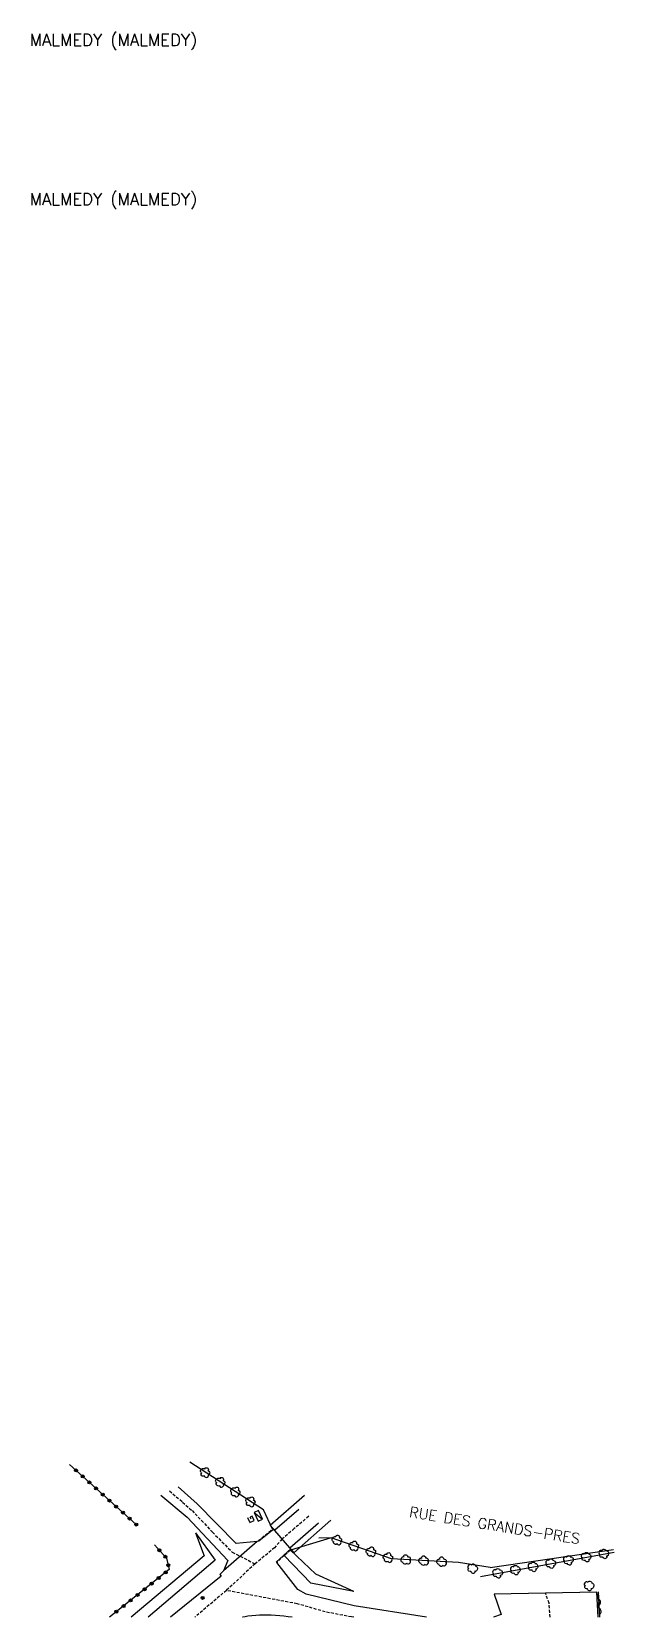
# Model space of a CAD drawing. Header units: millimetres. Extents: x 267012 to 268000, y 125000 to 125988.
# Drawn here: x 267012.2 to 267109.3, y 125000 to 125264.4 of the extents above; entities that cross this region are included whole.
import ezdxf
from ezdxf.enums import TextEntityAlignment as Align

# ---------------------------------------------------------------- set-up
doc = ezdxf.new("R2010")
doc.units = ezdxf.units.MM
doc.linetypes.add('DASHED', pattern=[0.75, 0.5, -0.25])
doc.layers.get('0').update_dxf_attribs({"linetype": 'CONTINUOUS'})
for name, color, linetype in [('W0001', 6, 'DASHED'), ('W0008', 7, 'CONTINUOUS'), ('w0070', 7, 'DASHED'), ('w0071', 7, 'CONTINUOUS'), ('W0112', 1, 'DASHED'), ('W0120', 7, 'CONTINUOUS'), ('W0210', 2, 'CONTINUOUS'), ('W0211', 2, 'CONTINUOUS'), ('W0212', 2, 'CONTINUOUS'), ('W0213', 2, 'CONTINUOUS'), ('W0300', 7, 'CONTINUOUS'), ('W0302', 3, 'CONTINUOUS'), ('W0308', 3, 'CONTINUOUS'), ('W0310', 3, 'CONTINUOUS'), ('W0322', 7, 'CONTINUOUS'), ('W0432', 7, 'CONTINUOUS'), ('W0510', 5, 'CONTINUOUS'), ('W0514', 5, 'CONTINUOUS'), ('w0856', 7, 'CONTINUOUS'), ('w0980', 7, 'CONTINUOUS'), ('W0989', 7, 'CONTINUOUS'), ('W1338', 7, 'CONTINUOUS')]:
    doc.layers.add(name, color=color, linetype=linetype)
doc.styles.get("Standard").update_dxf_attribs({"font": 'romans.shx', "width": 0.85})

msp = doc.modelspace()

# ---------------------------------------------------------------- texts
at = {"layer": 'w0980'}
for p in [(267011.82, 125263.03), (267011.82, 125236.49)]:
    msp.add_text('MALMEDY (MALMEDY)', height=2, dxfattribs=at).set_placement(p, align=Align.MIDDLE_LEFT)
at = {"layer": 'W0989'}
msp.add_text('RUE DES GRANDS-PRES', height=1.75, rotation=350.908, dxfattribs=at).set_placement((267075.15, 125017.61), align=Align.MIDDLE_LEFT)

# ---------------------------------------------------------------- blocks, each defined once
blk = doc.blocks.new('T300')
for p, q in [((-0.8, 0.51), (-0.86, 0.34)), ((-0.86, 0.34), (-0.86, 0.17)), ((-0.86, 0.17), (-0.74, 0.06)), ((-0.69, 0.63), (-0.8, 0.51)), ((-0.8, -0.06), (-0.74, 0.06)), ((-0.74, 0.06), (-0.69, 0.11)), ((-0.57, 0.69), (-0.69, 0.63)), ((-0.46, 0.69), (-0.57, 0.69)), ((-0.29, 0.63), (-0.46, 0.69)), ((-0.29, 0.63), (-0.17, 0.74)), ((-0.23, 0.57), (-0.29, 0.63)), ((-0.17, 0.74), (-0.06, 0.8)), ((-0.06, 0.8), (0.06, 0.8)), ((0.06, 0.8), (0.23, 0.74)), ((0.23, 0.74), (0.34, 0.63)), ((0.34, 0.63), (0.4, 0.51)), ((0.46, 0.46), (0.34, 0.46)), ((0.4, 0.51), (0.4, 0.46)), ((0.57, 0.4), (0.46, 0.46)), ((0.57, 0.4), (0.69, 0.29)), ((0.69, 0.29), (0.74, 0.17)), ((0.74, 0.06), (0.69, -0.17)), ((0.74, 0.17), (0.74, 0.06)), ((-0.8, -0.17), (-0.8, -0.06)), ((-0.8, -0.23), (-0.8, -0.17)), ((-0.74, -0.34), (-0.8, -0.23)), ((-0.69, -0.4), (-0.74, -0.34)), ((-0.51, -0.46), (-0.69, -0.4)), ((-0.4, -0.46), (-0.51, -0.46)), ((-0.4, -0.46), (-0.34, -0.46)), ((-0.34, -0.46), (-0.34, -0.4)), ((-0.34, -0.51), (-0.34, -0.46)), ((-0.29, -0.63), (-0.34, -0.51)), ((-0.17, -0.74), (-0.29, -0.63)), ((-0.06, -0.8), (-0.17, -0.74)), ((0.06, -0.8), (-0.06, -0.8)), ((0.17, -0.74), (0.06, -0.8)), ((0.23, -0.69), (0.17, -0.74)), ((0.29, -0.46), (0.23, -0.46)), ((0.29, -0.63), (0.23, -0.69)), ((0.46, -0.4), (0.29, -0.46)), ((0.34, -0.51), (0.29, -0.63)), ((0.34, -0.51), (0.34, -0.46)), ((0.57, -0.34), (0.46, -0.4)), ((0.63, -0.29), (0.57, -0.34)), ((0.69, -0.17), (0.63, -0.29))]:
    blk.add_line(p, q)
blk = doc.blocks.new('T856')
for p, q in [((-0.125, 0), (0.125, 0)), ((0, 0.125), (0, -0.125))]:
    blk.add_line(p, q)
blk.add_ellipse((0, 0), major_axis=(-0.177, 0.177), ratio=1, start_param=3.9269908, end_param=10.2101761)
blk = doc.blocks.new('t432')
at = {"flags": 128}
for points in [[(0.8, 0.8), (-0.8, 0.8)], [(-0.8, 0.8), (-0.8, 0)], [(0.8, 0.8), (-0.8, 0)], [(-0.8, 0), (0.8, 0)], [(-0.4, 2.1), (-0.4, 1.3)], [(-0.4, 1.3), (0.4, 1.3)], [(-0.39, 2.1), (0.41, 2.1)], [(0, 1.7), (0.4, 1.7)], [(0.4, 1.3), (0.4, 1.7)], [(0.8, 0), (0.8, 0.8)]]:
    blk.add_lwpolyline(points, dxfattribs=at)
blk = doc.blocks.new('t322o')
at = {"color": 0, "linetype": 'Continuous'}
for radius in [0.25, 0.15]:
    blk.add_circle((0, 0), radius, dxfattribs=at)
blk = doc.blocks.new('t310o')
at = {"color": 0, "linetype": 'Continuous'}
for centre, start, end in [((-0.5, 0.38), 216.8699, 323.1304), ((0.5, -0.37), 36.8699, 143.1303)]:
    blk.add_arc(centre, 0.625, start, end, dxfattribs=at)
blk = doc.blocks.new('t302o')
for p, q in [((-0.8, 0.51), (-0.86, 0.34)), ((-0.86, 0.34), (-0.86, 0.17)), ((-0.86, 0.17), (-0.74, 0.06)), ((-0.69, 0.63), (-0.8, 0.51)), ((-0.8, -0.06), (-0.74, 0.06)), ((-0.74, 0.06), (-0.69, 0.11)), ((-0.57, 0.69), (-0.69, 0.63)), ((-0.46, 0.69), (-0.57, 0.69)), ((-0.29, 0.63), (-0.46, 0.69)), ((-0.29, 0.63), (-0.17, 0.74)), ((-0.23, 0.57), (-0.29, 0.63)), ((-0.17, 0.74), (-0.06, 0.8)), ((-0.06, 0.8), (0.06, 0.8)), ((0.06, 0.8), (0.23, 0.74)), ((0.23, 0.74), (0.34, 0.63)), ((0.34, 0.63), (0.4, 0.51)), ((0.46, 0.46), (0.34, 0.46)), ((0.4, 0.51), (0.4, 0.46)), ((0.57, 0.4), (0.46, 0.46)), ((0.57, 0.4), (0.69, 0.29)), ((0.69, 0.29), (0.74, 0.17)), ((0.74, 0.06), (0.69, -0.17)), ((0.74, 0.17), (0.74, 0.06)), ((-0.8, -0.17), (-0.8, -0.06)), ((-0.8, -0.23), (-0.8, -0.17)), ((-0.74, -0.34), (-0.8, -0.23)), ((-0.69, -0.4), (-0.74, -0.34)), ((-0.51, -0.46), (-0.69, -0.4)), ((-0.4, -0.46), (-0.51, -0.46)), ((-0.4, -0.46), (-0.34, -0.46)), ((-0.34, -0.46), (-0.34, -0.4)), ((-0.34, -0.51), (-0.34, -0.46)), ((-0.29, -0.63), (-0.34, -0.51)), ((-0.17, -0.74), (-0.29, -0.63)), ((-0.06, -0.8), (-0.17, -0.74)), ((0.06, -0.8), (-0.06, -0.8)), ((0.17, -0.74), (0.06, -0.8)), ((0.23, -0.69), (0.17, -0.74)), ((0.29, -0.46), (0.23, -0.46)), ((0.29, -0.63), (0.23, -0.69)), ((0.46, -0.4), (0.29, -0.46)), ((0.34, -0.51), (0.29, -0.63)), ((0.34, -0.51), (0.34, -0.46)), ((0.57, -0.34), (0.46, -0.4)), ((0.63, -0.29), (0.57, -0.34)), ((0.69, -0.17), (0.63, -0.29))]:
    blk.add_line(p, q)

# ---------------------------------------------------------------- linework, layer by layer
at = {"layer": 'W0001'}
for points in [[(267058.35, 125016.86), (267055.95, 125014.78), (267053.94, 125013.06), (267052.67, 125011.6), (267049.41, 125008.92), (267044.63, 125004.48), (267039.35, 125000)], [(267046.95, 125010.19), (267049.41, 125008.92)], [(267065.9, 125000), (267065.5, 125000.06), (267061.12, 125000.9), (267056.42, 125002.26), (267044.63, 125004.48)], [(267098.6, 125000), (267098.45, 125002.35), (267097.85, 125004.04)]]:
    msp.add_lwpolyline(points, dxfattribs=at)
at = {"layer": 'W0008'}
for points in [[(267056.71, 125017.95), (267052.69, 125014.51), (267052.56, 125014.71), (267050.02, 125012.68), (267049.76, 125012.62), (267044.13, 125007.76), (267043.56, 125007.15), (267043.76, 125006.87), (267035.32, 125000)], [(267077.99, 125000), (267065.93, 125001.93), (267057.95, 125003.88), (267056.54, 125004.66), (267053.02, 125009.15), (267052.97, 125009.26), (267055.36, 125011.42), (267055.18, 125011.61), (267060, 125015.77)], [(267106.62, 125000), (267106.41, 125004.21), (267089.29, 125003.86), (267090.48, 125000.49), (267089.19, 125000)], [(267055.58, 125000), (267054.92, 125000.1), (267054.22, 125000.19), (267053.52, 125000.26), (267052.82, 125000.31), (267052.11, 125000.34), (267051.46, 125000.36), (267050.81, 125000.35), (267050.16, 125000.33), (267049.51, 125000.29), (267048.86, 125000.23), (267048.22, 125000.16), (267047.78, 125000.09), (267047.35, 125000.01), (267047.3, 125000)]]:
    msp.add_lwpolyline(points, dxfattribs=at)
at = {"layer": 'w0070'}
msp.add_lwpolyline([(267035.12, 125021.07), (267037.32, 125019.22), (267038.9, 125017.81), (267042.31, 125014.19), (267045.58, 125010.88), (267046.95, 125010.19)], dxfattribs=at)
at = {"layer": 'w0071'}
for points in [[(267033.68, 125020.39), (267038.08, 125016.7), (267044.89, 125009.47), (267044.13, 125007.76)], [(267049.76, 125012.62), (267046.28, 125012.3), (267039.73, 125018.91), (267036.56, 125021.74)]]:
    msp.add_lwpolyline(points, dxfattribs=at)
at = {"layer": 'W0112'}
for points in [[(267049.96, 125012.79), (267052.31, 125014.68)], [(267055.31, 125011.2), (267054.27, 125010.29), (267053.02, 125009.15)]]:
    msp.add_lwpolyline(points, dxfattribs=at)
at = {"layer": 'W0120'}
msp.add_lwpolyline([(267057.66, 125020.32), (267051.93, 125015.3), (267055.85, 125010.75), (267062.04, 125016.18)], dxfattribs=at)
at = {"layer": 'W0210'}
msp.add_lwpolyline([(267065.89, 125004.29), (267058.71, 125005.68), (267054.27, 125010.29)], dxfattribs=at)
at = {"layer": 'W0211'}
msp.add_lwpolyline([(267039.49, 125014.11), (267042.76, 125009.51), (267031.58, 125000)], dxfattribs=at)
at = {"layer": 'W0212'}
msp.add_lwpolyline([(267039.49, 125014.11), (267040.91, 125010.25), (267028.76, 125000)], dxfattribs=at)
at = {"layer": 'W0213'}
msp.add_lwpolyline([(267065.89, 125004.29), (267059.53, 125007.2), (267055.31, 125011.2)], dxfattribs=at)
at = {"layer": 'W0302'}
for points in [[(267050.82, 125017.92), (267038.52, 125025.85)], [(267083.33, 125009.12), (267072.19, 125009.77), (267062.08, 125013.23), (267060.07, 125013.21)]]:
    msp.add_lwpolyline(points, dxfattribs=at)
at = {"layer": 'W0308'}
msp.add_lwpolyline([(267086.99, 125006.78), (267109.32, 125010.86)], dxfattribs=at)
at = {"layer": 'W0310'}
msp.add_lwpolyline([(267106.92, 125000), (267106.71, 125004.22)], dxfattribs=at)
at = {"layer": 'W0322'}
msp.add_lwpolyline([(267032.63, 125012.08), (267034.66, 125009.88), (267035.09, 125007.95), (267025.13, 125000)], dxfattribs=at)
at = {"layer": 'W0510'}
for points in [[(267052.31, 125014.68), (267050.82, 125017.92), (267038.52, 125025.85)], [(267088.63, 125008.31), (267083.33, 125009.12), (267072.19, 125009.77), (267062.08, 125013.23), (267055.31, 125011.2)]]:
    msp.add_lwpolyline(points, dxfattribs=at)
at = {"layer": 'W0514'}
msp.add_lwpolyline([(267088.63, 125008.31), (267109.21, 125011.31)], dxfattribs=at)
at = {"layer": 'W1338'}
msp.add_lwpolyline([(267018.44, 125025.49), (267029.59, 125015.46)], dxfattribs=at)

# ---------------------------------------------------------------- block references
at = {"layer": 'W0300'}
for p in [(267085.77, 125008.09), (267105.18, 125005.22)]:
    msp.add_blockref('T300', p, dxfattribs=at)
at = {"layer": 'W0302'}
for p, rotation in [((267041.04, 125024.23), 147.191678831472), ((267043.56, 125022.6), 147.191678831472), ((267046.08, 125020.98), 147.191678831472), ((267048.6, 125019.35), 147.191678831472), ((267063.01, 125012.92), 161.0970124054318), ((267065.85, 125011.94), 161.0970124054318), ((267068.69, 125010.97), 161.0970124054318), ((267071.53, 125010), 161.0970124054318), ((267074.49, 125009.64), 176.64248114093), ((267077.48, 125009.46), 176.64248114093), ((267080.48, 125009.29), 176.64248114093)]:
    msp.add_blockref('t302o', p, dxfattribs=dict(at, rotation=rotation))
at = {"layer": 'W0308', "rotation": 10.35527412445855}
for p in [(267098.79, 125008.94), (267101.75, 125009.48), (267104.7, 125010.02), (267107.65, 125010.56), (267089.94, 125007.32), (267092.89, 125007.86), (267095.84, 125008.4)]:
    msp.add_blockref('t302o', p, dxfattribs=at)
at = {"layer": 'W0310', "rotation": 92.87320510818105}
for p in [(267106.77, 125003), (267106.85, 125001.5)]:
    msp.add_blockref('t310o', p, dxfattribs=at)
at = {"layer": 'W0322'}
for p, rotation in [((267033.45, 125011.19), 312.5206591867819), ((267034.46, 125010.09), 312.5206591867819), ((267034.51, 125007.48), 218.5901025887697), ((267034.92, 125008.69), 282.5320871595902), ((267030.99, 125004.68), 218.5901025887697), ((267032.16, 125005.61), 218.5901025887697), ((267033.34, 125006.55), 218.5901025887697), ((267027.47, 125001.87), 218.5901025887697), ((267028.65, 125002.81), 218.5901025887697), ((267029.82, 125003.74), 218.5901025887697), ((267026.3, 125000.94), 218.5901025887697)]:
    msp.add_blockref('t322o', p, dxfattribs=dict(at, rotation=rotation))
at = {"layer": 'W0432', "rotation": 114.6779969057689}
msp.add_blockref('t432', (267050.3, 125017.07), dxfattribs=at)
at = {"layer": 'w0856'}
msp.add_blockref('T856', (267040.66, 125003.24), dxfattribs=at)
at = {"layer": 'W1338', "rotation": 318.0201071651617}
for p in [(267019.55, 125024.49), (267020.67, 125023.48), (267021.78, 125022.48), (267022.9, 125021.48), (267024.01, 125020.47), (267025.13, 125019.47), (267026.24, 125018.47), (267027.36, 125017.46), (267028.47, 125016.46), (267029.59, 125015.46)]:
    msp.add_blockref('t322o', p, dxfattribs=at)

msp.set_redraw_order([(e.dxf.handle, doc.entitydb.next_handle()) for e in msp.query("TEXT MTEXT ATTDEF DIMENSION ARC_DIMENSION")])  # texts and dimensions are drawn at this point

doc.saveas('drawing.dxf')
